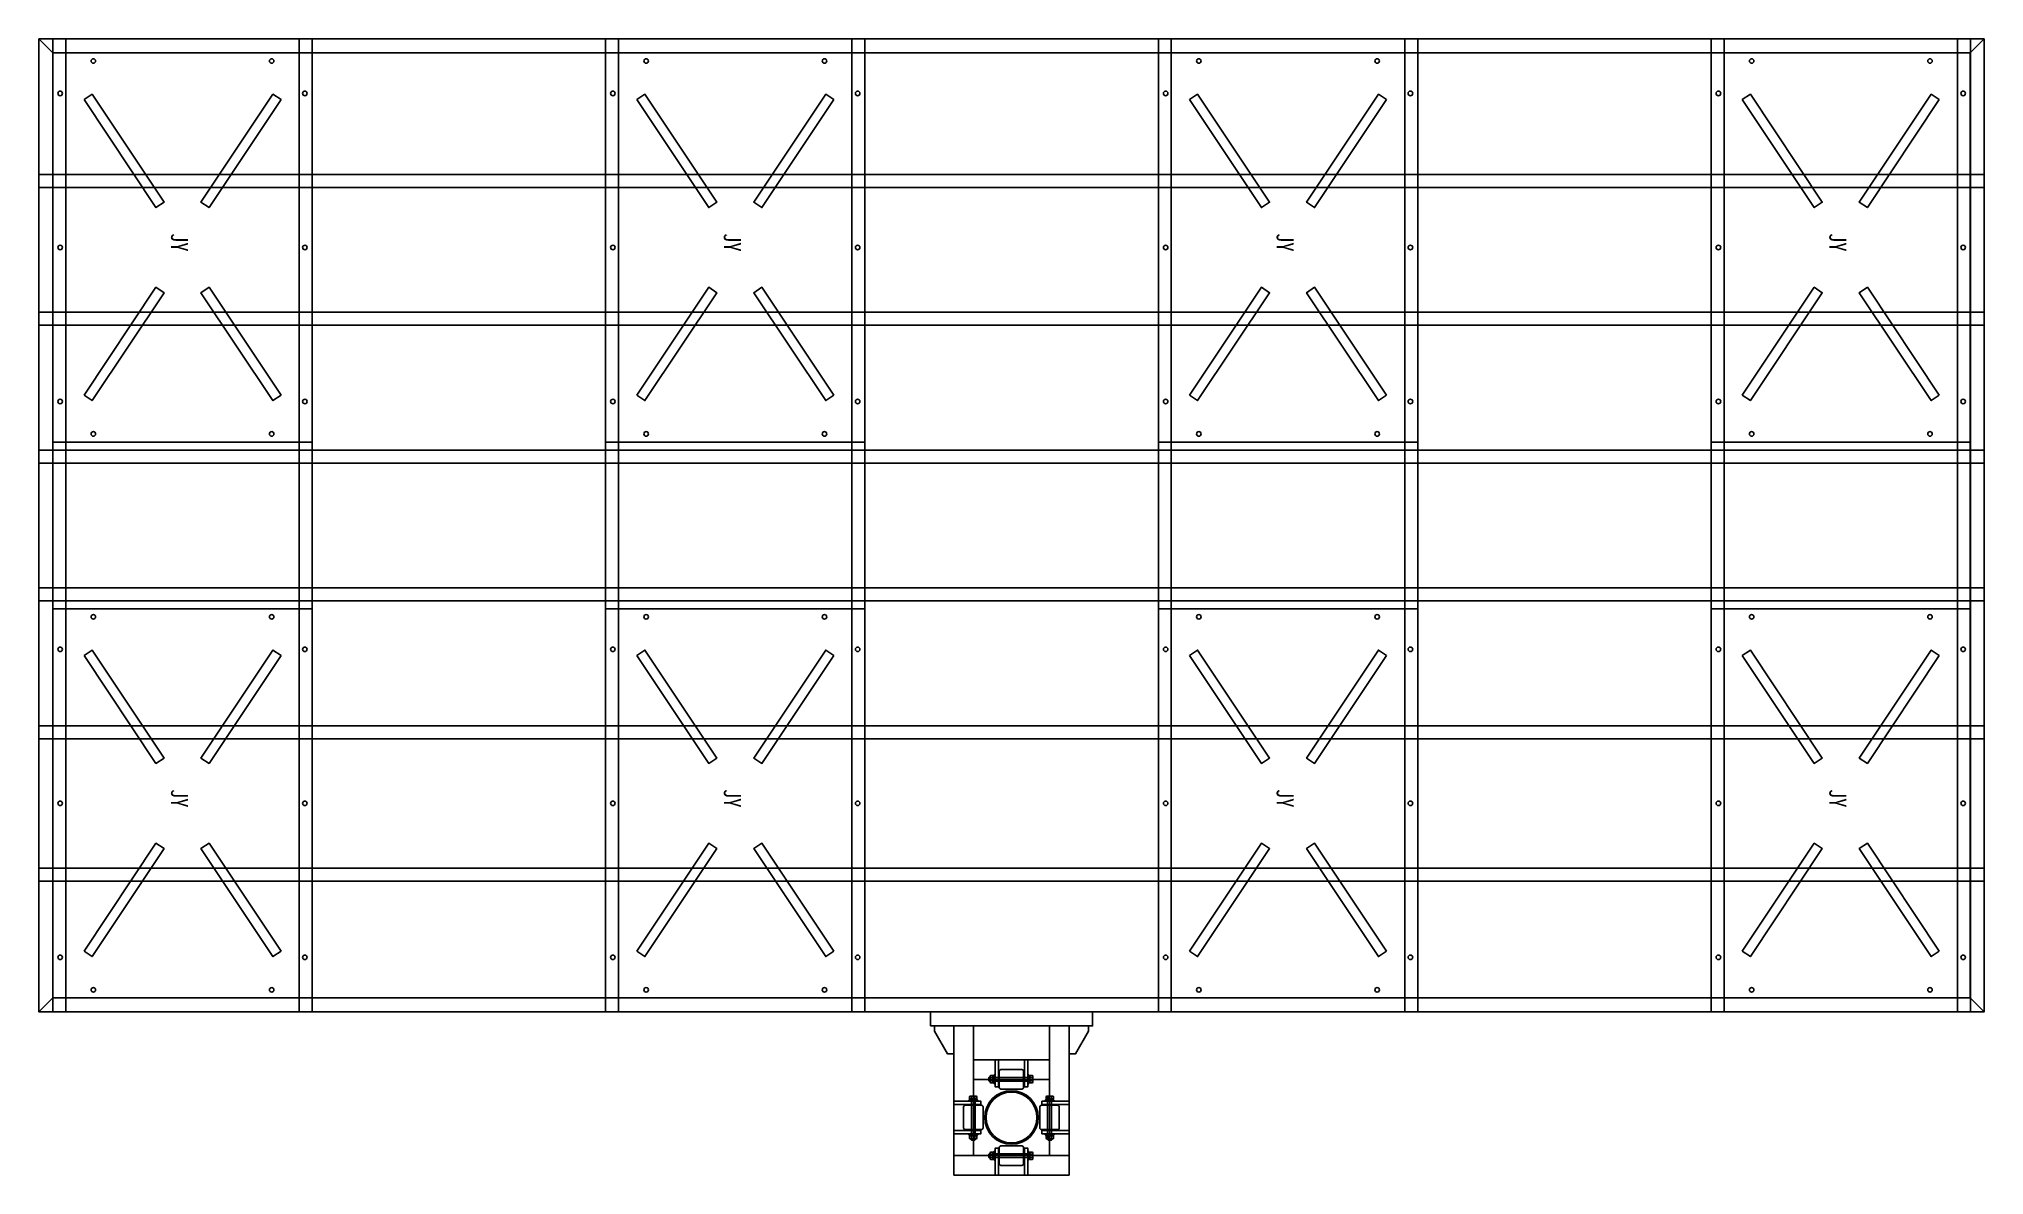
# Model space of a CAD drawing. Header units: millimetres. Extents: x -2018967 to 3675, y -751 to 1571936.
# Drawn here: x -1181631 to -1175631, y 1433042 to 1436545 of the extents above; entities that cross this region are included whole.
import ezdxf

# ---------------------------------------------------------------- set-up
doc = ezdxf.new("R2010")
doc.units = ezdxf.units.MM
doc.header["$LTSCALE"] = 1000
doc.linetypes.add('ACAD_ISO03W100', pattern=[30, 12, -18])
doc.layers.get('0').update_dxf_attribs({"linetype": 'CONTINUOUS'})
for name, color, linetype in [('PUB_TEXT', 7, 'CONTINUOUS'), ('W-STEEL_FRAME钢架', 3, 'CONTINUOUS'), ('W-STEEL_KEEL钢龙骨', 5, 'CONTINUOUS')]:
    doc.layers.add(name, color=color, linetype=linetype)
doc.styles.add('黑体', font='simhei.ttf', dxfattribs={"width": 0.8})

# ---------------------------------------------------------------- blocks, each defined once
blk = doc.blocks.new('$matou$00000186')
for points in [[(-600, 400), (600, 400), (600, -400), (-600, -400)], [(-455.8, 303.8), (-472.4, 278.9), (-139.6, 57), (-122.9, 82)], [(455.8, 303.8), (472.4, 278.9), (139.6, 57), (122.9, 82)], [(-455.8, -303.8), (-472.4, -278.9), (-139.6, -57), (-122.9, -82)], [(455.8, -303.8), (472.4, -278.9), (139.6, -57), (122.9, -82)]]:
    blk.add_lwpolyline(points, close=True)
at = {"color": 1}
for centre in [(-475, 377.5), (0, 377.5), (475, 377.5), (-575, 275), (575, 275), (-575, -275), (575, -275), (-475, -377.5), (0, -377.5), (475, -377.5)]:
    blk.add_circle(centre, 7, dxfattribs=at)
at = {"layer": 'PUB_TEXT', "style": '黑体', "width": 0.8}
blk.add_text('JY', height=52.57, dxfattribs=at).set_placement((-44.4, -35.3))
blk = doc.blocks.new('*U874')
at = {"rotation": 270}
blk.add_blockref('$matou$00000186', (0, 0), dxfattribs=at)
blk = doc.blocks.new('*U875')
at = {"color": 0, "linetype": 'ByBlock', "lineweight": -2, "transparency": 16777216}
for p in [(0, 1714), (1705, 1714), (3410, 1714), (5115, 1714), (0, 0), (1705, 0), (3410, 0), (5115, 0)]:
    blk.add_blockref('*U874', p, dxfattribs=at)
blk = doc.blocks.new('*U872')
at = {"layer": 'W-STEEL_KEEL钢龙骨', "color": 1}
for points in [[(-400, -1500), (-360, -1500), (-360, 1500), (-400, 1500)], [(360, -1500), (400, -1500), (400, 1500), (360, 1500)]]:
    blk.add_lwpolyline(points, close=True, dxfattribs=at)
blk = doc.blocks.new('*U873')
at = {"color": 0, "linetype": 'ByBlock', "lineweight": -2, "transparency": 16777216}
for p in [(0, 0), (1705, 0), (3410, 0), (5115, 0)]:
    blk.add_blockref('*U872', p, dxfattribs=at)
blk = doc.blocks.new('6米框架')
at = {"layer": 'W-STEEL_FRAME钢架'}
for points in [[(-3000.1, 1514.6), (2999.9, 1514.6), (2956.9, 1471.6), (-2957.1, 1471.6)], [(-3000.1, -1485.4), (-3000.1, 1514.6), (-2957.1, 1471.6), (-2957.1, -1442.4)], [(2999.9, 1514.6), (2999.9, -1485.4), (2956.9, -1442.4), (2956.9, 1471.6)], [(2999.9, -1485.4), (2956.9, -1442.4), (-2957.1, -1442.4), (-3000.1, -1485.4)]]:
    blk.add_lwpolyline(points, close=True, dxfattribs=at)
at = {"layer": 'W-STEEL_KEEL钢龙骨'}
for points in [[(-2999.9, 1056.6), (2999.9, 1056.6), (2999.9, 1096.6), (-2999.9, 1096.6)], [(-2999.9, 631.6), (2999.9, 631.6), (2999.9, 671.6), (-2999.9, 671.6)], [(-2999.9, 206.6), (2999.9, 206.6), (2999.9, 246.6), (-2999.9, 246.6)], [(-2999.9, -218.4), (2999.9, -218.4), (2999.9, -178.4), (-2999.9, -178.4)], [(-2999.9, -643.4), (2999.9, -643.4), (2999.9, -603.4), (-2999.9, -603.4)], [(-2999.9, -1082.4), (2999.9, -1082.4), (2999.9, -1042.4), (-2999.9, -1042.4)]]:
    blk.add_lwpolyline(points, close=True, dxfattribs=at)
for name, p in [('*U873', (-2557.1, 14.6)), ('*U875', (-2557.1, -842.4))]:
    blk.add_blockref(name, p)
blk = doc.blocks.new('外置抱桩器')
for p, q in [((-177.6, 177.6), (-177.6, -177.6)), ((-117.6, -117.6), (-117.6, 177.6)), ((-117.6, 177.6), (117.6, 177.6)), ((-64, 123.6, 0), (-57, 123.6, 0)), ((-53, 117.1, 0), (-57, 120.4, 0)), ((53, 117.1, 0), (57, 120.4, 0)), ((64, 123.6, 0), (57, 123.6, 0)), ((66, 111.1, 0), (66, 125.1, 0)), ((117.6, 177.6), (117.6, -117.6)), ((177.6, 177.6), (177.6, -177.6)), ((-111.1, 66, 0), (-125.1, 66, 0)), ((-123.6, 64, 0), (-123.6, 57, 0)), ((-117.6, 117.6), (117.6, 117.6)), ((-112.6, 57, 0), (-112.6, 64, 0)), ((-57, 112.6, 0), (-64, 112.6, 0)), ((-53, 114.8, 0), (-57, 118.1, 0)), ((53, 114.8, 0), (57, 118.1, 0)), ((57, 112.6, 0), (64, 112.6, 0)), ((111.1, 66, 0), (125.1, 66, 0)), ((112.6, 57, 0), (112.6, 64, 0)), ((123.6, 64, 0), (123.6, 57, 0)), ((-117.1, 53, 0), (-120.4, 57, 0)), ((-114.8, 53, 0), (-118.1, 57, 0)), ((114.8, 53, 0), (118.1, 57, 0)), ((117.1, 53, 0), (120.4, 57, 0)), ((-123.6, -64, 0), (-123.6, -57, 0)), ((-117.1, -53, 0), (-120.4, -57, 0)), ((-114.8, -53, 0), (-118.1, -57, 0)), ((-112.6, -57, 0), (-112.6, -64, 0)), ((112.6, -57, 0), (112.6, -64, 0)), ((114.8, -53, 0), (118.1, -57, 0)), ((117.1, -53, 0), (120.4, -57, 0)), ((123.6, -64, 0), (123.6, -57, 0)), ((177.6, -117.6), (-177.6, -117.6)), ((-57, -112.6, 0), (-64, -112.6, 0)), ((-53, -114.8, 0), (-57, -118.1, 0)), ((-53, -117.1, 0), (-57, -120.4, 0)), ((53, -114.8, 0), (57, -118.1, 0)), ((53, -117.1, 0), (57, -120.4, 0)), ((57, -112.6, 0), (64, -112.6, 0)), ((66, -111.1, 0), (66, -125.1, 0)), ((177.6, -177.6), (-177.6, -177.6)), ((-64, -123.6, 0), (-57, -123.6, 0)), ((64, -123.6, 0), (57, -123.6, 0))]:
    blk.add_line(p, q)
at = {"color": 4}
for p, q in [((-66, 124.1, 0), (-69, 124.1, 0)), ((-66, 118.1, 0), (-70, 118.1, 0)), ((-69, 112.1, 0), (-66, 112.1, 0)), ((-124.1, -66, 0), (-124.1, -69, 0)), ((-118.1, -66, 0), (-118.1, -70, 0)), ((-112.1, -69, 0), (-112.1, -66, 0)), ((-66, -118.1, 0), (-70, -118.1, 0)), ((-69, -112.1, 0), (-66, -112.1, 0)), ((112.1, -69, 0), (112.1, -66, 0)), ((118.1, -66, 0), (118.1, -70, 0)), ((124.1, -66, 0), (124.1, -69, 0)), ((-66, -124.1, 0), (-69, -124.1, 0))]:
    blk.add_line(p, q, dxfattribs=at)
at = {"color": 6, "linetype": 'ACAD_ISO03W100'}
for p, q in [((50, 123.6, 0), (-50, 123.6, 0)), ((50, 111.6, 0), (-50, 111.6, 0)), ((-123.6, 50, 0), (-123.6, -50, 0)), ((-111.6, 50, 0), (-111.6, -50, 0)), ((111.6, 50, 0), (111.6, -50, 0)), ((123.6, 50, 0), (123.6, -50, 0)), ((50, -111.6, 0), (-50, -111.6, 0)), ((50, -123.6, 0), (-50, -123.6, 0))]:
    blk.add_line(p, q, dxfattribs=at)
at = {"color": 2}
for p, q in [((-50, 117.6, 0), (-40, 117.6, 0)), ((40, 117.6, 0), (50, 117.6, 0)), ((-117.6, 40, 0), (-117.6, 50, 0)), ((117.6, 40, 0), (117.6, 50, 0)), ((-117.6, -50, 0), (-117.6, -40, 0)), ((117.6, -50, 0), (117.6, -40, 0)), ((-50, -117.6, 0), (-40, -117.6, 0)), ((40, -117.6, 0), (50, -117.6, 0))]:
    blk.add_line(p, q, dxfattribs=at)
at = {"elevation": 0}
for points in [[(-249.9, 282.6), (250.1, 282.6), (250.1, 325.6), (-249.9, 325.6)], [(-70, 113.1), (-68, 111.1), (-68, 125.1), (-70, 123.1)], [(-66, 109.6), (-66, 112.6), (-66, 123.6), (-66, 126.6)], [(66, 109.6), (66, 112.6), (66, 123.6), (66, 126.6)], [(-109.6, 66), (-112.6, 66), (-123.6, 66), (-126.6, 66)], [(109.6, 66), (112.6, 66), (123.6, 66), (126.6, 66)], [(-109.6, -66), (-112.6, -66), (-123.6, -66), (-126.6, -66)], [(-113.1, -70), (-111.1, -68), (-125.1, -68), (-123.1, -70)], [(-70, -113.1), (-68, -111.1), (-68, -125.1), (-70, -123.1)], [(-66, -109.6), (-66, -112.6), (-66, -123.6), (-66, -126.6)], [(66, -109.6), (66, -112.6), (66, -123.6), (66, -126.6)], [(109.6, -66), (112.6, -66), (123.6, -66), (126.6, -66)], [(113.1, -70), (111.1, -68), (125.1, -68), (123.1, -70)]]:
    blk.add_lwpolyline(points, close=True, dxfattribs=at)
for points in [[(-177.4, 196.4), (-197.4, 196.4), (-237.4, 265.7), (-237.4, 282.6)], [(-177.6, 177.6), (-177.6, 282.6), (-117.6, 282.6), (-117.6, 177.6)], [(177.6, 177.6), (177.6, 282.6), (117.6, 282.6), (117.6, 177.6)], [(177.6, 196.4), (197.6, 196.4), (237.6, 265.7), (237.6, 282.6)]]:
    blk.add_lwpolyline(points)
for points in [[(-68, 111.1), (-66, 111.1), (-66, 125.1), (-68, 125.1)], [(-53, 131.6), (-53, 103.6), (-50, 103.6), (-50, 131.6), (-53, 131.6), (-53, 130.6)], [(53, 131.6), (53, 103.6), (50, 103.6), (50, 131.6), (53, 131.6), (53, 130.6)], [(-131.6, 53), (-103.6, 53), (-103.6, 50), (-131.6, 50), (-131.6, 53), (-130.6, 53)], [(131.6, 53), (103.6, 53), (103.6, 50), (131.6, 50), (131.6, 53), (130.6, 53)], [(-131.6, -53), (-103.6, -53), (-103.6, -50), (-131.6, -50), (-131.6, -53), (-130.6, -53)], [(131.6, -53), (103.6, -53), (103.6, -50), (131.6, -50), (131.6, -53), (130.6, -53)], [(-111.1, -68), (-111.1, -66), (-125.1, -66), (-125.1, -68)], [(-68, -111.1), (-66, -111.1), (-66, -125.1), (-68, -125.1)], [(-53, -131.6), (-53, -103.6), (-50, -103.6), (-50, -131.6), (-53, -131.6), (-53, -130.6)], [(53, -131.6), (53, -103.6), (50, -103.6), (50, -131.6), (53, -131.6), (53, -130.6)], [(111.1, -68), (111.1, -66), (125.1, -66), (125.1, -68)]]:
    blk.add_lwpolyline(points, dxfattribs=at)
for points in [[(-64, 106.6), (-57, 106.6), (-57, 107.6), (-53, 107.6), (-53, 128.6), (-57, 128.6), (-57, 107.6), (-57, 129.6), (-64, 129.6, 0.666667), (-64, 123.6, 0.363636), (-64, 112.6, 0.666667)], [(-32.5, 147.6), (32.5, 147.6, -0.414214), (37.5, 142.6), (37.5, 92.6, -0.414214), (32.5, 87.6), (-32.5, 87.6, -0.414214), (-37.5, 92.6), (-37.5, 142.6, -0.414214)], [(64, 106.6), (57, 106.6), (57, 107.6), (53, 107.6), (53, 128.6), (57, 128.6), (57, 107.6), (57, 129.6), (64, 129.6, -0.666667), (64, 123.6, -0.363636), (64, 112.6, -0.666667)], [(-106.6, 64), (-106.6, 57), (-107.6, 57), (-107.6, 53), (-128.6, 53), (-128.6, 57), (-107.6, 57), (-129.6, 57), (-129.6, 64, -0.666667), (-123.6, 64, -0.363636), (-112.6, 64, -0.666667)], [(106.6, 64), (106.6, 57), (107.6, 57), (107.6, 53), (128.6, 53), (128.6, 57), (107.6, 57), (129.6, 57), (129.6, 64, 0.666667), (123.6, 64, 0.363636), (112.6, 64, 0.666667)], [(-147.6, -32.5), (-147.6, 32.5, -0.414214), (-142.6, 37.5), (-92.6, 37.5, -0.414214), (-87.6, 32.5), (-87.6, -32.5, -0.414214), (-92.6, -37.5), (-142.6, -37.5, -0.414214)], [(147.6, -32.5), (147.6, 32.5, 0.414214), (142.6, 37.5), (92.6, 37.5, 0.414214), (87.6, 32.5), (87.6, -32.5, 0.414214), (92.6, -37.5), (142.6, -37.5, 0.414214)], [(-106.6, -64), (-106.6, -57), (-107.6, -57), (-107.6, -53), (-128.6, -53), (-128.6, -57), (-107.6, -57), (-129.6, -57), (-129.6, -64, 0.666667), (-123.6, -64, 0.363636), (-112.6, -64, 0.666667)], [(106.6, -64), (106.6, -57), (107.6, -57), (107.6, -53), (128.6, -53), (128.6, -57), (107.6, -57), (129.6, -57), (129.6, -64, -0.666667), (123.6, -64, -0.363636), (112.6, -64, -0.666667)], [(-64, -106.6), (-57, -106.6), (-57, -107.6), (-53, -107.6), (-53, -128.6), (-57, -128.6), (-57, -107.6), (-57, -129.6), (-64, -129.6, -0.666667), (-64, -123.6, -0.363636), (-64, -112.6, -0.666667)], [(-32.5, -147.6), (32.5, -147.6, 0.414214), (37.5, -142.6), (37.5, -92.6, 0.414214), (32.5, -87.6), (-32.5, -87.6, 0.414214), (-37.5, -92.6), (-37.5, -142.6, 0.414214)], [(64, -106.6), (57, -106.6), (57, -107.6), (53, -107.6), (53, -128.6), (57, -128.6), (57, -107.6), (57, -129.6), (64, -129.6, 0.666667), (64, -123.6, 0.363636), (64, -112.6, 0.666667)]]:
    blk.add_lwpolyline(points, format="xyb", close=True, dxfattribs=at)
for points in [[(-40, 177.6), (-40, 94.1), (-50, 94.1), (-50, 177.6)], [(50, 177.6), (50, 94.1), (40, 94.1), (40, 177.6)], [(-177.6, 50), (-94.1, 50), (-94.1, 40), (-177.6, 40)], [(177.6, 50), (94.1, 50), (94.1, 40), (177.6, 40)], [(-177.6, -40), (-94.1, -40), (-94.1, -50), (-177.6, -50)], [(177.6, -40), (94.1, -40), (94.1, -50), (177.6, -50)], [(-40, -177.6), (-40, -94.1), (-50, -94.1), (-50, -177.6)], [(50, -177.6), (50, -94.1), (40, -94.1), (40, -177.6)]]:
    blk.add_lwpolyline(points, close=True)
at = {"color": 1}
for radius in [82.5, 78.5]:
    blk.add_circle((0, 0), radius, dxfattribs=at)

msp = doc.modelspace()

# ---------------------------------------------------------------- block references
for name, p in [('6米框架', (-1178630.8, 1435030.5)), ('外置抱桩器', (-1178631, 1433219.4, 0))]:
    msp.add_blockref(name, p)

doc.saveas('drawing.dxf')
